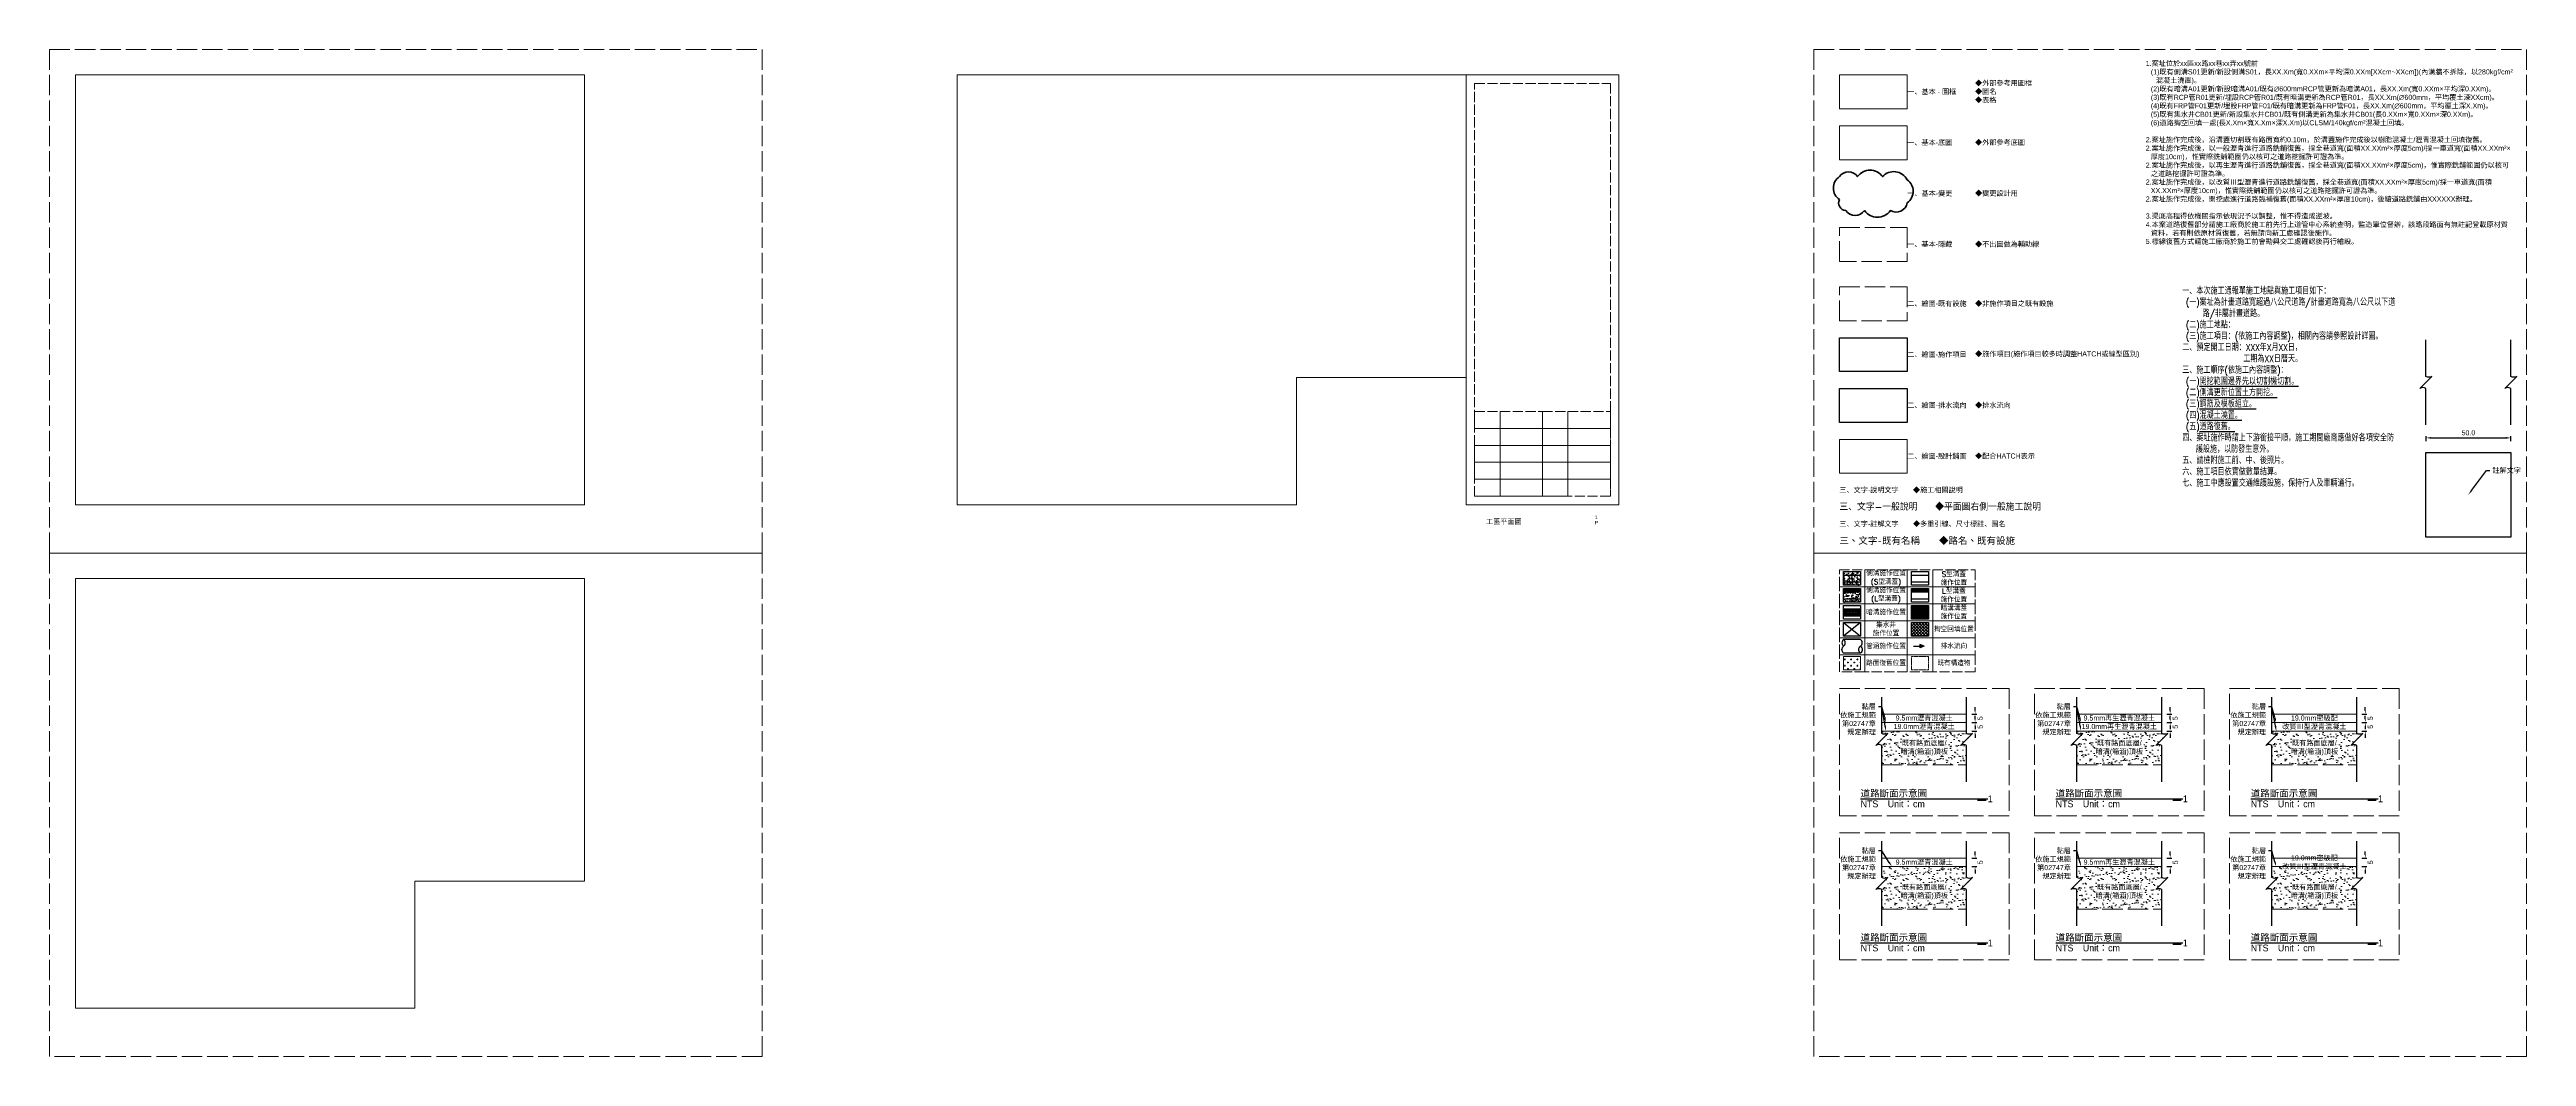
# Paper-space layout 'P01' of a CAD drawing. Extents: x -520 to 940, y -297 to 297.
import ezdxf
from ezdxf import colors
from ezdxf.entities.mleader import LeaderData, LeaderLine
from ezdxf.math import Vec2, Vec3

# ---------------------------------------------------------------- set-up
doc = ezdxf.new("R2010")
doc.units = 0
doc.header["$MEASUREMENT"] = 0
doc.linetypes.add('ACAD_ISO02W100', pattern=[15, 12, -3])
doc.layers.get('0').update_dxf_attribs({"plot": 0})
for name, color, linetype, lineweight in [('一、1.基本-圖框', 7, 'Continuous', 20), ('一、2.基本-底圖', 8, 'Continuous', 20), ('一、3.基本-變更', 1, 'Continuous', 50), ('二、2.繪圖-施作項目', 181, 'Continuous', 30), ('二、3.繪圖-排水流向', 170, 'Continuous', 30), ('二、4.繪圖-設計鋪面', 40, 'Continuous', 20)]:
    doc.layers.add(name, color=color, linetype=linetype, lineweight=lineweight)
doc.layers.add('一、4.基本-隱藏', color=9, linetype='ACAD_ISO02W100', lineweight=20, plot=False)
for name, color, linetype in [('三、1.文字-說明文字', 2, 'Continuous'), ('三、2.文字-一般說明', 7, 'Continuous'), ('三、3.文字-註解文字', 2, 'Continuous')]:
    doc.layers.add(name, color=color, linetype=linetype)
doc.layers.add('三、4.文字-既有名稱', color=8, linetype='Continuous', transparency=0.5)
doc.layers.add('二、1.繪圖-既有設施', color=8, linetype='Continuous', lineweight=20, transparency=0.5)
doc.styles.add('一般說明', font='romans.shx', dxfattribs={"height": 4, "bigfont": 'genie.shx'})
doc.styles.add('既有名稱', font='kaiu.ttf', dxfattribs={"height": 4})
doc.styles.add('次圖名', font='MS PGothic.ttf', dxfattribs={"height": 4})
doc.styles.add('註解文字', font='MS PGothic.ttf', dxfattribs={"height": 3})
doc.styles.add('說明文字', font='MS PGothic.ttf', dxfattribs={"height": 3})
doc.dimstyles.new('註解文字', dxfattribs={"dimtxt": 3, "dimasz": 3, "dimexe": 1, "dimexo": 0, "dimgap": 1.5, "dimtad": 2, "dimdec": 1, "dimzin": 0, "dimdsep": 46, "dimtxsty": '註解文字', "dimcen": 0.1, "dimclrd": 256, "dimclre": 256, "dimclrt": 256, "dimadec": 0, "dimazin": 0, "dimtfac": 1, "dimtdec": 1, "dimtofl": 0, "dimtmove": 0, "dimatfit": 3, "dimfxl": 2, "dimfxlon": 1, "dimtolj": 1, "dimtzin": 0, "dimlwd": -1, "dimlwe": -1, "dimarcsym": 1})
pattern_1 = [(50, (5.1805, -0.2368), (3.586301, -0.31376), [0.375, -4.125]), (355, (5.1805, -0.2368), (-0.693757, 3.76096), [0.3, -3.3]), (100.45144, (5.4794, -0.263), (2.892544, 3.4472), [0.3187, -3.50571]), (46.1842, (5.1805, 0.763), (5.336207, -0.827596), [0.5625, -6.1875]), (96.6356, (5.625, 0.694), (4.67331, 4.870593), [0.47805, -5.25857]), (351.1842, (5.1805, 0.763), (4.67331, 4.870593), [0.45, -4.95]), (21, (5.6805, 0.5132), (2.984535, -2.013094), [0.375, -4.125]), (326, (5.6805, 0.5132), (1.216577, 3.62575), [0.3, -3.3]), (71.45144, (5.9292, 0.3454), (4.201112, 1.612656), [0.3187, -3.50571]), (37.5, (5.1805, -0.2368), (0.0607993, 1.6644693), [0, -3.26, 0, -3.35, 0, -3.3125]), (7.5, (5.1805, -0.2368), (1.3153477, 1.9720586), [0, -1.91, 0, -3.185, 0, -1.2625]), (327.5, (4.0655, -0.2368), (2.6691122, -0.1127744), [0, -1.25, 0, -3.9, 0, -5.175]), (317.5, (3.5655, -0.2368), (2.915931, 0.500525), [0, -1.625, 0, -2.59, 0, -3.675])]
pattern_2 = [(45, (5.18054, -0.2368), (-0.44194174, 0.44194174), [])]

# ---------------------------------------------------------------- blocks, each defined once
blk = doc.blocks.new('*D0')
at = {"layer": 'Defpoints', "color": 0, "transparency": 16777216}
for p in [(880.8, 59.4), (930.8, 67.9), (930.8, 59.4)]:
    blk.add_point(p, dxfattribs=at)
at = {"layer": '三、3.文字-註解文字', "transparency": 16777216}
for p, q in [((880.8, 65.9), (880.8, 68.9)), ((883.8, 67.9), (927.8, 67.9)), ((930.8, 65.9), (930.8, 68.9))]:
    blk.add_line(p, q, dxfattribs=at)
for points in [[(883.8, 68.4), (883.8, 67.4), (880.8, 67.9)], [(927.8, 68.4), (927.8, 67.4), (930.8, 67.9)]]:
    blk.add_solid(points, dxfattribs=at)
at = {"layer": '三、3.文字-註解文字', "transparency": 16777216, "insert": (905.8, 70.9), "char_height": 3, "attachment_point": 5, "style": '註解文字'}
blk.add_mtext('\\A1;50.0', dxfattribs=at)
blk = doc.blocks.new('*D1')
at = {"layer": 'Defpoints', "color": 0, "transparency": 16777216}
for p in [(610, -95), (610, -100), (615, -100)]:
    blk.add_point(p, dxfattribs=at)
at = {"layer": '三、3.文字-註解文字', "transparency": 16777216}
for p, q in [((613, -95), (616, -95)), ((613, -100), (616, -100)), ((615, -93), (615, -91)), ((615, -102), (615, -104))]:
    blk.add_line(p, q, dxfattribs=at)
for points in [[(614.7, -93), (615.3, -93), (615, -95)], [(614.7, -102), (615.3, -102), (615, -100)]]:
    blk.add_solid(points, dxfattribs=at)
at = {"layer": '三、3.文字-註解文字', "transparency": 16777216, "insert": (618, -97.5), "char_height": 3, "attachment_point": 5, "rotation": 90, "style": '註解文字'}
blk.add_mtext('\\A1;5', dxfattribs=at)
blk = doc.blocks.new('*D2')
at = {"layer": 'Defpoints', "color": 0, "transparency": 16777216}
for p in [(610, -100), (610, -105), (615, -105)]:
    blk.add_point(p, dxfattribs=at)
at = {"layer": '三、3.文字-註解文字', "transparency": 16777216}
for p, q in [((613, -100), (616, -100)), ((615, -98), (615, -96)), ((613, -105), (616, -105)), ((615, -107), (615, -109))]:
    blk.add_line(p, q, dxfattribs=at)
for points in [[(614.7, -98), (615.3, -98), (615, -100)], [(614.7, -107), (615.3, -107), (615, -105)]]:
    blk.add_solid(points, dxfattribs=at)
at = {"layer": '三、3.文字-註解文字', "transparency": 16777216, "insert": (618, -102.5), "char_height": 3, "attachment_point": 5, "rotation": 90, "style": '註解文字'}
blk.add_mtext('\\A1;5', dxfattribs=at)
blk = doc.blocks.new('*D3')
at = {"layer": 'Defpoints', "color": 0, "transparency": 16777216}
for p in [(610, -180), (610, -185), (615, -185)]:
    blk.add_point(p, dxfattribs=at)
at = {"layer": '三、3.文字-註解文字', "transparency": 16777216}
for p, q in [((613, -180), (616, -180)), ((613, -185), (616, -185)), ((615, -178), (615, -176)), ((615, -187), (615, -189))]:
    blk.add_line(p, q, dxfattribs=at)
for points in [[(614.7, -178), (615.3, -178), (615, -180)], [(614.7, -187), (615.3, -187), (615, -185)]]:
    blk.add_solid(points, dxfattribs=at)
at = {"layer": '三、3.文字-註解文字', "transparency": 16777216, "insert": (618, -182.5), "char_height": 3, "attachment_point": 5, "rotation": 90, "style": '註解文字'}
blk.add_mtext('\\A1;5', dxfattribs=at)
blk = doc.blocks.new('*D4')
at = {"layer": 'Defpoints', "color": 0, "transparency": 16777216}
for p in [(725, -95), (725, -100), (730, -100)]:
    blk.add_point(p, dxfattribs=at)
at = {"layer": '三、3.文字-註解文字', "transparency": 16777216}
for p, q in [((728, -95), (731, -95)), ((728, -100), (731, -100)), ((730, -93), (730, -91)), ((730, -102), (730, -104))]:
    blk.add_line(p, q, dxfattribs=at)
for points in [[(729.7, -93), (730.3, -93), (730, -95)], [(729.7, -102), (730.3, -102), (730, -100)]]:
    blk.add_solid(points, dxfattribs=at)
at = {"layer": '三、3.文字-註解文字', "transparency": 16777216, "insert": (733, -97.5), "char_height": 3, "attachment_point": 5, "rotation": 90, "style": '註解文字'}
blk.add_mtext('\\A1;5', dxfattribs=at)
blk = doc.blocks.new('*D5')
at = {"layer": 'Defpoints', "color": 0, "transparency": 16777216}
for p in [(725, -100), (725, -105), (730, -105)]:
    blk.add_point(p, dxfattribs=at)
at = {"layer": '三、3.文字-註解文字', "transparency": 16777216}
for p, q in [((728, -100), (731, -100)), ((730, -98), (730, -96)), ((728, -105), (731, -105)), ((730, -107), (730, -109))]:
    blk.add_line(p, q, dxfattribs=at)
for points in [[(729.7, -98), (730.3, -98), (730, -100)], [(729.7, -107), (730.3, -107), (730, -105)]]:
    blk.add_solid(points, dxfattribs=at)
at = {"layer": '三、3.文字-註解文字', "transparency": 16777216, "insert": (733, -102.5), "char_height": 3, "attachment_point": 5, "rotation": 90, "style": '註解文字'}
blk.add_mtext('\\A1;5', dxfattribs=at)
blk = doc.blocks.new('*D6')
at = {"layer": 'Defpoints', "color": 0, "transparency": 16777216}
for p in [(725, -180), (725, -185), (730, -185)]:
    blk.add_point(p, dxfattribs=at)
at = {"layer": '三、3.文字-註解文字', "transparency": 16777216}
for p, q in [((728, -180), (731, -180)), ((728, -185), (731, -185)), ((730, -178), (730, -176)), ((730, -187), (730, -189))]:
    blk.add_line(p, q, dxfattribs=at)
for points in [[(729.7, -178), (730.3, -178), (730, -180)], [(729.7, -187), (730.3, -187), (730, -185)]]:
    blk.add_solid(points, dxfattribs=at)
at = {"layer": '三、3.文字-註解文字', "transparency": 16777216, "insert": (733, -182.5), "char_height": 3, "attachment_point": 5, "rotation": 90, "style": '註解文字'}
blk.add_mtext('\\A1;5', dxfattribs=at)
blk = doc.blocks.new('*D7')
at = {"layer": 'Defpoints', "color": 0, "transparency": 16777216}
for p in [(840, -95), (840, -100), (845, -100)]:
    blk.add_point(p, dxfattribs=at)
at = {"layer": '三、3.文字-註解文字', "transparency": 16777216}
for p, q in [((843, -95), (846, -95)), ((843, -100), (846, -100)), ((845, -93), (845, -91)), ((845, -102), (845, -104))]:
    blk.add_line(p, q, dxfattribs=at)
for points in [[(844.7, -93), (845.3, -93), (845, -95)], [(844.7, -102), (845.3, -102), (845, -100)]]:
    blk.add_solid(points, dxfattribs=at)
at = {"layer": '三、3.文字-註解文字', "transparency": 16777216, "insert": (848, -97.5), "char_height": 3, "attachment_point": 5, "rotation": 90, "style": '註解文字'}
blk.add_mtext('\\A1;5', dxfattribs=at)
blk = doc.blocks.new('*D8')
at = {"layer": 'Defpoints', "color": 0, "transparency": 16777216}
for p in [(840, -100), (840, -105), (845, -105)]:
    blk.add_point(p, dxfattribs=at)
at = {"layer": '三、3.文字-註解文字', "transparency": 16777216}
for p, q in [((843, -100), (846, -100)), ((845, -98), (845, -96)), ((843, -105), (846, -105)), ((845, -107), (845, -109))]:
    blk.add_line(p, q, dxfattribs=at)
for points in [[(844.7, -98), (845.3, -98), (845, -100)], [(844.7, -107), (845.3, -107), (845, -105)]]:
    blk.add_solid(points, dxfattribs=at)
at = {"layer": '三、3.文字-註解文字', "transparency": 16777216, "insert": (848, -102.5), "char_height": 3, "attachment_point": 5, "rotation": 90, "style": '註解文字'}
blk.add_mtext('\\A1;5', dxfattribs=at)
blk = doc.blocks.new('*D9')
at = {"layer": 'Defpoints', "color": 0, "transparency": 16777216}
for p in [(840, -180), (840, -185), (845, -185)]:
    blk.add_point(p, dxfattribs=at)
at = {"layer": '三、3.文字-註解文字', "transparency": 16777216}
for p, q in [((843, -180), (846, -180)), ((843, -185), (846, -185)), ((845, -178), (845, -176)), ((845, -187), (845, -189))]:
    blk.add_line(p, q, dxfattribs=at)
for points in [[(844.7, -178), (845.3, -178), (845, -180)], [(844.7, -187), (845.3, -187), (845, -185)]]:
    blk.add_solid(points, dxfattribs=at)
at = {"layer": '三、3.文字-註解文字', "transparency": 16777216, "insert": (848, -182.5), "char_height": 3, "attachment_point": 5, "rotation": 90, "style": '註解文字'}
blk.add_mtext('\\A1;5', dxfattribs=at)
blk = doc.blocks.new('排水流向')
at = {"layer": '二、3.繪圖-排水流向'}
h = blk.add_hatch(color=256, dxfattribs=at)
h.dxf.hatch_style = 1
h.paths.add_polyline_path([(0, 1), (0, -1), (2.5, 0)])
for points in [[(-3.75, 0), (0, 0)], [(0, 1), (0, -1)], [(2.5, 0), (0, 1)], [(2.5, 0), (0, -1)]]:
    blk.add_lwpolyline(points, dxfattribs=at)

psp = doc.layouts.new('P01')

# ---------------------------------------------------------------- hatches: boundary and pattern name
at = {"layer": '二、1.繪圖-既有設施'}
h = psp.add_hatch(dxfattribs=at)
h.set_pattern_fill('AR-SAND', color=256, scale=2.5)
h.set_pattern_definition([(37.5, (444.827, -251.277), (-0.15748, 4.81706), [0, -3.8, 0, -4.25, 0, -4.0625]), (7.5, (444.827, -251.277), (4.42444, 7.05537), [0, -2.05, 0, -3.425, 0, -1.3125]), (327.5, (441.752, -251.277), (7.785355, 0.01415), [0, -1.25, 0, -4.5, 0, -5.875]), (317.5, (441.752, -251.277), (7.51532, 2.19419), [0, -0.625, 0, -2.95, 0, -3.375])])
h.paths.add_polyline_path([(560, -105), (560, -106.46, 0.2828427), (563.54, -106.46), (556.46, -113.54, -0.2828427), (560, -113.54), (560, -125), (610, -125), (610, -113.54, 0.2828427), (606.46, -113.54), (613.54, -106.46, -0.2828427), (610, -106.46), (610, -105)])
h = psp.add_hatch(dxfattribs=at)
h.set_pattern_fill('AR-SAND', color=256, scale=2.5)
h.set_pattern_definition([(37.5, (559.827, -251.277), (-0.15748, 4.81706), [0, -3.8, 0, -4.25, 0, -4.0625]), (7.5, (559.827, -251.277), (4.42444, 7.05537), [0, -2.05, 0, -3.425, 0, -1.3125]), (327.5, (556.752, -251.277), (7.785355, 0.01415), [0, -1.25, 0, -4.5, 0, -5.875]), (317.5, (556.752, -251.277), (7.51532, 2.19419), [0, -0.625, 0, -2.95, 0, -3.375])])
h.paths.add_polyline_path([(675, -105), (675, -106.46, 0.2828427), (678.54, -106.46), (671.46, -113.54, -0.2828427), (675, -113.54), (675, -125), (725, -125), (725, -113.54, 0.2828427), (721.46, -113.54), (728.54, -106.46, -0.2828427), (725, -106.46), (725, -105)])
h = psp.add_hatch(dxfattribs=at)
h.set_pattern_fill('AR-SAND', color=256, scale=2.5)
h.set_pattern_definition([(37.5, (674.827, -251.277), (-0.15748, 4.81706), [0, -3.8, 0, -4.25, 0, -4.0625]), (7.5, (674.827, -251.277), (4.42444, 7.05537), [0, -2.05, 0, -3.425, 0, -1.3125]), (327.5, (671.752, -251.277), (7.785355, 0.01415), [0, -1.25, 0, -4.5, 0, -5.875]), (317.5, (671.752, -251.277), (7.51532, 2.19419), [0, -0.625, 0, -2.95, 0, -3.375])])
h.paths.add_polyline_path([(790, -105), (790, -106.46, 0.2828427), (793.54, -106.46), (786.46, -113.54, -0.2828427), (790, -113.54), (790, -125), (840, -125), (840, -113.54, 0.2828427), (836.46, -113.54), (843.54, -106.46, -0.2828427), (840, -106.46), (840, -105)])
h = psp.add_hatch(dxfattribs=at)
h.set_pattern_fill('AR-SAND', color=256, scale=2.5)
h.set_pattern_definition([(37.5, (444.827, -336.277), (-0.157483, 4.81706), [0, -3.8, 0, -4.25, 0, -4.0625]), (7.5, (444.827, -336.277), (4.42444, 7.05537), [0, -2.05, 0, -3.425, 0, -1.3125]), (327.5, (441.752, -336.277), (7.785355, 0.01415), [0, -1.25, 0, -4.5, 0, -5.875]), (317.5, (441.752, -336.277), (7.51532, 2.19419), [0, -0.625, 0, -2.95, 0, -3.375])])
edge = h.paths.add_edge_path()
edge.add_line((560, -185), (560, -191.46))
edge.add_arc((561.77, -188.59), 3.38, 238.41366, 301.58634)
edge.add_line((563.54, -191.46), (556.46, -198.54))
edge.add_arc((558.23, -201.41), 3.38, 58.41366, 121.58634, ccw=False)
edge.add_line((560, -198.54), (560, -210))
edge.add_line((560, -210), (610, -210))
edge.add_line((610, -210), (610, -198.54))
edge.add_arc((608.23, -201.41), 3.38, 58.41366, 121.58634)
edge.add_line((606.46, -198.54), (613.54, -191.46))
edge.add_arc((611.77, -188.59), 3.38, 238.41366, 301.58634, ccw=False)
edge.add_line((610, -191.46), (610, -185))
edge.add_line((610, -185), (560, -185))
h = psp.add_hatch(dxfattribs=at)
h.set_pattern_fill('AR-SAND', color=256, scale=2.5)
h.set_pattern_definition([(37.5, (559.827, -336.277), (-0.157483, 4.81706), [0, -3.8, 0, -4.25, 0, -4.0625]), (7.5, (559.827, -336.277), (4.42444, 7.05537), [0, -2.05, 0, -3.425, 0, -1.3125]), (327.5, (556.752, -336.277), (7.785355, 0.01415), [0, -1.25, 0, -4.5, 0, -5.875]), (317.5, (556.752, -336.277), (7.51532, 2.19419), [0, -0.625, 0, -2.95, 0, -3.375])])
edge = h.paths.add_edge_path()
edge.add_line((675, -185), (675, -191.46))
edge.add_arc((676.77, -188.59), 3.38, 238.41366, 301.58634)
edge.add_line((678.54, -191.46), (671.46, -198.54))
edge.add_arc((673.23, -201.41), 3.38, 58.41366, 121.58634, ccw=False)
edge.add_line((675, -198.54), (675, -210))
edge.add_line((675, -210), (725, -210))
edge.add_line((725, -210), (725, -198.54))
edge.add_arc((723.23, -201.41), 3.38, 58.41366, 121.58634)
edge.add_line((721.46, -198.54), (728.54, -191.46))
edge.add_arc((726.77, -188.59), 3.38, 238.41366, 301.58634, ccw=False)
edge.add_line((725, -191.46), (725, -185))
edge.add_line((725, -185), (675, -185))
h = psp.add_hatch(dxfattribs=at)
h.set_pattern_fill('AR-SAND', color=256, scale=2.5)
h.set_pattern_definition([(37.5, (674.827, -336.277), (-0.157483, 4.81706), [0, -3.8, 0, -4.25, 0, -4.0625]), (7.5, (674.827, -336.277), (4.42444, 7.05537), [0, -2.05, 0, -3.425, 0, -1.3125]), (327.5, (671.752, -336.277), (7.785355, 0.01415), [0, -1.25, 0, -4.5, 0, -5.875]), (317.5, (671.752, -336.277), (7.51532, 2.19419), [0, -0.625, 0, -2.95, 0, -3.375])])
edge = h.paths.add_edge_path()
edge.add_line((790, -185), (790, -191.46))
edge.add_arc((791.77, -188.59), 3.38, 238.41366, 301.58634)
edge.add_line((793.54, -191.46), (786.46, -198.54))
edge.add_arc((788.23, -201.41), 3.38, 58.41366, 121.58634, ccw=False)
edge.add_line((790, -198.54), (790, -210))
edge.add_line((790, -210), (840, -210))
edge.add_line((840, -210), (840, -198.54))
edge.add_arc((838.23, -201.41), 3.38, 58.41366, 121.58634)
edge.add_line((836.46, -198.54), (843.54, -191.46))
edge.add_arc((841.77, -188.59), 3.38, 238.41366, 301.58634, ccw=False)
edge.add_line((840, -191.46), (840, -185))
edge.add_line((840, -185), (790, -185))
at = {"layer": '二、2.繪圖-施作項目'}
h = psp.add_hatch(dxfattribs=at)
h.set_pattern_fill('AR-CONC', color=256, scale=0.5)
h.set_pattern_definition(pattern_1)
h.paths.add_polyline_path([(547.5, -19), (547.5, -11), (537.5, -11), (537.5, -19)])
h = psp.add_hatch(dxfattribs=at)
h.set_pattern_fill('AR-CONC', color=256, scale=0.5)
h.set_pattern_definition(pattern_1)
h.paths.add_polyline_path([(537.5, -29), (547.5, -29), (547.5, -21), (537.5, -21)])
h = psp.add_hatch(dxfattribs=at)
h.set_pattern_fill('ANSI31', color=256, scale=5)
h.set_pattern_definition(pattern_2)
h.paths.add_polyline_path([(537.5, -21), (537.5, -23), (547.5, -23), (547.5, -21)])
h = psp.add_hatch(dxfattribs=at)
h.set_pattern_fill('ANSI31', color=256, scale=5)
h.set_pattern_definition(pattern_2)
h.paths.add_polyline_path([(587.5, -23), (587.5, -21), (577.5, -21), (577.5, -23)])
h = psp.add_hatch(dxfattribs=at)
h.set_pattern_fill('ANSI31', color=256, scale=5)
h.set_pattern_definition(pattern_2)
h.paths.add_polyline_path([(537.5, -33), (537.5, -37), (547.5, -37), (547.5, -33)])
h = psp.add_hatch(dxfattribs=at)
h.set_pattern_fill('ANSI31', color=256, scale=5)
h.set_pattern_definition(pattern_2)
h.paths.add_polyline_path([(577.5, -39), (587.5, -39), (587.5, -31), (577.5, -31)])
h = psp.add_hatch(dxfattribs=at)
h.set_pattern_fill('ANSI37', color=256, scale=10)
h.set_pattern_definition([(45, (5.1805, -0.2368), (-0.8838835, 0.8838835), []), (135, (5.1805, -0.2368), (-0.8838835, -0.8838835), [])])
h.paths.add_polyline_path([(587.5, -49), (587.5, -41), (577.5, -41), (577.5, -49)])
at = {"layer": '二、4.繪圖-設計鋪面'}
h = psp.add_hatch(dxfattribs=at)
h.set_pattern_fill('CROSS', color=256, scale=7.5)
h.set_pattern_definition([(0, (5.1805, -10.2368), (1.875, 1.875), [0.9375, -2.8125]), (90, (5.6493, -10.7056), (-1.875, 1.875), [0.9375, -2.8125])])
h.paths.add_polyline_path([(537.5, -69), (547.5, -69), (547.5, -61), (537.5, -61)])

# ---------------------------------------------------------------- linework, layer by layer
at = {"layer": '一、1.基本-圖框'}
for points in [[(15, 282), (315, 282), (315, 103.5), (215, 103.5), (215, 28.5), (15, 28.5), (15, 282)], [(315, 282), (405, 282), (405, 28.5), (315, 28.5)], [(535, 282), (575, 282), (575, 262), (535, 262)], [(-504.75, -15), (-204.75, -15), (-204.75, -193.5), (-304.75, -193.5), (-304.75, -268.5), (-504.75, -268.5), (-504.75, -15)]]:
    psp.add_lwpolyline(points, close=True, dxfattribs=at)
at = {"layer": '一、2.基本-底圖'}
psp.add_lwpolyline([(535, 252), (575, 252), (575, 232), (535, 232)], close=True, dxfattribs=at)
at = {"layer": '一、3.基本-變更'}
psp.add_lwpolyline([(535, 222, 0.5205671), (535, 208.47, 0.5205671), (538.72, 202, 0.5205671), (549.81, 202, 0.5205671), (565.04, 202, 0.5205671), (575, 206.6, 0.5205671), (575, 220.17, 0.5205671), (560.41, 222, 0.5205671), (545.73, 222, 0.5205671)], format="xyb", close=True, dxfattribs=at)
at = {"layer": '一、4.基本-隱藏'}
for points in [[(-520, 297), (-100, 297), (-100, 0), (-520, 0)], [(520, 297), (940, 297), (940, 0), (520, 0)], [(535, 192), (575, 192), (575, 172), (535, 172)], [(-520, 0), (-100, 0), (-100, -297), (-520, -297)], [(520, 0), (940, 0), (940, -297), (520, -297)], [(535, -80), (635, -80), (635, -155), (535, -155)], [(650, -80), (750, -80), (750, -155), (650, -155)], [(765, -80), (865, -80), (865, -155), (765, -155)], [(535, -165), (635, -165), (635, -240), (535, -240)], [(650, -165), (750, -165), (750, -240), (650, -240)], [(765, -165), (865, -165), (865, -240), (765, -240)]]:
    psp.add_lwpolyline(points, close=True, dxfattribs=at)
at = {"layer": '一、4.基本-隱藏', "ltscale": 0.5}
for points in [[(320, 277), (400, 277), (400, 33.5), (320, 33.5)], [(320, 83.5), (335, 83.5), (335, 73.5), (320, 73.5)], [(320, 73.5), (335, 73.5), (335, 63.5), (320, 63.5)], [(335, 83.5), (360, 83.5), (360, 73.5), (335, 73.5)], [(335, 73.5), (360, 73.5), (360, 63.5), (335, 63.5)], [(360, 83.5), (375, 83.5), (375, 73.5), (360, 73.5)], [(360, 73.5), (375, 73.5), (375, 63.5), (360, 63.5)], [(375, 83.5), (400, 83.5), (400, 73.5), (375, 73.5)], [(375, 73.5), (400, 73.5), (400, 63.5), (375, 63.5)], [(320, 63.5), (335, 63.5), (335, 53.5), (320, 53.5)], [(335, 63.5), (360, 63.5), (360, 53.5), (335, 53.5)], [(360, 63.5), (375, 63.5), (375, 53.5), (360, 53.5)], [(375, 63.5), (400, 63.5), (400, 53.5), (375, 53.5)], [(320, 53.5), (335, 53.5), (335, 43.5), (320, 43.5)], [(335, 53.5), (360, 53.5), (360, 43.5), (335, 43.5)], [(360, 53.5), (375, 53.5), (375, 43.5), (360, 43.5)], [(375, 53.5), (400, 53.5), (400, 43.5), (375, 43.5)], [(320, 43.5), (335, 43.5), (335, 33.5), (320, 33.5)], [(335, 43.5), (360, 43.5), (360, 33.5), (335, 33.5)], [(360, 43.5), (375, 43.5), (375, 33.5), (360, 33.5)], [(375, 43.5), (400, 43.5), (400, 33.5), (375, 33.5)], [(535, -10), (550, -10), (550, -20), (535, -20)], [(550, -10), (575, -10), (575, -20), (550, -20)], [(575, -10), (590, -10), (590, -20), (575, -20)], [(590, -10), (615, -10), (615, -20), (590, -20)], [(535, -20), (550, -20), (550, -30), (535, -30)], [(550, -20), (575, -20), (575, -30), (550, -30)], [(575, -20), (590, -20), (590, -30), (575, -30)], [(590, -20), (615, -20), (615, -30), (590, -30)], [(535, -30), (550, -30), (550, -40), (535, -40)], [(535, -40), (550, -40), (550, -50), (535, -50)], [(550, -30), (575, -30), (575, -40), (550, -40)], [(550, -40), (575, -40), (575, -50), (550, -50)], [(575, -30), (590, -30), (590, -40), (575, -40)], [(575, -40), (590, -40), (590, -50), (575, -50)], [(590, -30), (615, -30), (615, -40), (590, -40)], [(590, -40), (615, -40), (615, -50), (590, -50)], [(535, -50), (550, -50), (550, -60), (535, -60)], [(550, -50), (575, -50), (575, -60), (550, -60)], [(575, -50), (590, -50), (590, -60), (575, -60)], [(590, -50), (615, -50), (615, -60), (590, -60)], [(535, -60), (550, -60), (550, -70), (535, -70)], [(550, -60), (575, -60), (575, -70), (550, -70)], [(575, -60), (590, -60), (590, -70), (575, -70)], [(590, -60), (615, -60), (615, -70), (590, -70)]]:
    psp.add_lwpolyline(points, close=True, dxfattribs=at)
at = {"layer": '三、3.文字-註解文字'}
for points in [[(880.75, 75.66), (880.75, 97.12, 0.2828427), (877.21, 97.12), (884.29, 104.19, -0.2828427), (880.75, 104.19), (880.75, 125.66)], [(930.75, 75.66), (930.75, 97.12, 0.2828427), (927.21, 97.12), (934.29, 104.19, -0.2828427), (930.75, 104.19), (930.75, 125.66)], [(560, -135), (560, -113.54, 0.2828427), (556.46, -113.54), (563.54, -106.46, -0.2828427), (560, -106.46), (560, -85)], [(610, -135), (610, -113.54, 0.2828427), (606.46, -113.54), (613.54, -106.46, -0.2828427), (610, -106.46), (610, -85)], [(675, -135), (675, -113.54, 0.2828427), (671.46, -113.54), (678.54, -106.46, -0.2828427), (675, -106.46), (675, -85)], [(725, -135), (725, -113.54, 0.2828427), (721.46, -113.54), (728.54, -106.46, -0.2828427), (725, -106.46), (725, -85)], [(790, -135), (790, -113.54, 0.2828427), (786.46, -113.54), (793.54, -106.46, -0.2828427), (790, -106.46), (790, -85)], [(840, -135), (840, -113.54, 0.2828427), (836.46, -113.54), (843.54, -106.46, -0.2828427), (840, -106.46), (840, -85)], [(560, -220), (560, -198.54, 0.2828427), (556.46, -198.54), (563.54, -191.46, -0.2828427), (560, -191.46), (560, -170)], [(610, -220), (610, -198.54, 0.2828427), (606.46, -198.54), (613.54, -191.46, -0.2828427), (610, -191.46), (610, -170)], [(675, -220), (675, -198.54, 0.2828427), (671.46, -198.54), (678.54, -191.46, -0.2828427), (675, -191.46), (675, -170)], [(725, -220), (725, -198.54, 0.2828427), (721.46, -198.54), (728.54, -191.46, -0.2828427), (725, -191.46), (725, -170)], [(790, -220), (790, -198.54, 0.2828427), (786.46, -198.54), (793.54, -191.46, -0.2828427), (790, -191.46), (790, -170)], [(840, -220), (840, -198.54, 0.2828427), (836.46, -198.54), (843.54, -191.46, -0.2828427), (840, -191.46), (840, -170)]]:
    psp.add_lwpolyline(points, format="xyb", dxfattribs=at)
for points in [[(547.5, -145), (622.5, -145)], [(621.5, -146), (616.5, -146)], [(662.5, -145), (737.5, -145)], [(736.5, -146), (731.5, -146)], [(777.5, -145), (852.5, -145)], [(851.5, -146), (846.5, -146)], [(547.5, -230), (622.5, -230)], [(621.5, -231), (616.5, -231)], [(662.5, -230), (737.5, -230)], [(736.5, -231), (731.5, -231)], [(777.5, -230), (852.5, -230)], [(851.5, -231), (846.5, -231)]]:
    psp.add_lwpolyline(points, dxfattribs=at)
at = {"layer": '二、1.繪圖-既有設施', "linetype": 'ACAD_ISO02W100'}
psp.add_lwpolyline([(535, 157), (575, 157), (575, 137), (535, 137)], close=True, dxfattribs=at)
at = {"layer": '二、1.繪圖-既有設施', "linetype": 'ACAD_ISO02W100', "ltscale": 0.1}
psp.add_lwpolyline([(577.5, -61), (587.5, -61), (587.5, -69), (577.5, -69)], close=True, dxfattribs=at)
at = {"layer": '二、1.繪圖-既有設施', "linetype": 'ACAD_ISO02W100'}
for points in [[(560, -125), (610, -125)], [(675, -125), (725, -125)], [(790, -125), (840, -125)], [(560, -210), (610, -210)], [(675, -210), (725, -210)], [(790, -210), (840, -210)]]:
    psp.add_lwpolyline(points, dxfattribs=at)
at = {"layer": '二、2.繪圖-施作項目'}
for points in [[(535, 127), (575, 127), (575, 107), (535, 107)], [(880.75, 59.37), (930.75, 59.37), (930.75, 9.37), (880.75, 9.37)], [(537.5, -11), (547.5, -11), (547.5, -19), (537.5, -19)], [(577.5, -11), (587.5, -11), (587.5, -19), (577.5, -19)], [(537.5, -21), (547.5, -21), (547.5, -29), (537.5, -29)], [(577.5, -21), (587.5, -21), (587.5, -29), (577.5, -29)], [(537.5, -31), (547.5, -31), (547.5, -39), (537.5, -39)], [(537.5, -41), (547.5, -41), (547.5, -49), (537.5, -49)], [(577.5, -31), (587.5, -31), (587.5, -39), (577.5, -39)], [(577.5, -41), (587.5, -41), (587.5, -49), (577.5, -49)]]:
    psp.add_lwpolyline(points, close=True, dxfattribs=at)
for points in [[(537.5, -13), (547.5, -13)], [(577.5, -13), (587.5, -13)], [(537.5, -17), (547.5, -17)], [(537.5, -23), (547.5, -23)], [(537.5, -27), (547.5, -27)], [(577.5, -17), (587.5, -17)], [(577.5, -23), (587.5, -23)], [(577.5, -27), (587.5, -27)], [(537.5, -33), (547.5, -33)], [(537.5, -37), (547.5, -37)], [(537.5, -41), (547.5, -49)], [(547.5, -41), (537.5, -49)], [(577.5, -33), (587.5, -33)], [(577.5, -37), (587.5, -37)]]:
    psp.add_lwpolyline(points, dxfattribs=at)
for points in [[(547.5, -59, -0.5), (547.5, -55, 0.5), (547.5, -51), (537.5, -51, 0.5), (537.5, -55)], [(547.5, -55, -0.5), (547.5, -59), (537.5, -59, -0.5), (537.5, -55, 0.5), (537.5, -51)]]:
    psp.add_lwpolyline(points, format="xyb", dxfattribs=at)
at = {"layer": '二、3.繪圖-排水流向'}
psp.add_lwpolyline([(535, 97), (575, 97), (575, 77), (535, 77)], close=True, dxfattribs=at)
at = {"layer": '二、4.繪圖-設計鋪面'}
for points in [[(535, 67), (575, 67), (575, 47), (535, 47)], [(537.5, -61), (547.5, -61), (547.5, -69), (537.5, -69)]]:
    psp.add_lwpolyline(points, close=True, dxfattribs=at)
for points in [[(560, -95), (610, -95)], [(560, -100), (610, -100)], [(675, -95), (725, -95)], [(675, -100), (725, -100)], [(790, -95), (840, -95)], [(790, -100), (840, -100)], [(560, -105), (610, -105)], [(675, -105), (725, -105)], [(790, -105), (840, -105)], [(560, -180), (610, -180)], [(560, -185), (610, -185)], [(675, -180), (725, -180)], [(675, -185), (725, -185)], [(790, -180), (840, -180)], [(790, -185), (840, -185)]]:
    psp.add_lwpolyline(points, dxfattribs=at)

# ---------------------------------------------------------------- block references
psp.add_blockref('排水流向', (582.5, -55))

# ---------------------------------------------------------------- texts
at = {"layer": '一、1.基本-圖框'}
for s, width, gutter_width, insert, char_height, attachment_point, style in [('◆外部參考用圖框\\P◆圖名\\P◆表格', 35.8034, 15, (615, 272), 3, 4, '說明文字'), ('{\\fMS PGothic|b0|i0|c128|p34;一、基本 - 圖框}', 37.9248, 1, (575, 272), 3, 4, '說明文字'), ('P', 7.4098, 15, (391.75, 17.88), 2, 5, '註解文字'), ('{\\fMS PGothic|b0|i0|c128|p34;1}', 4.2483, 15, (391.75, 21.12), 2, 5, '註解文字')]:
    psp.add_mtext_dynamic_manual_height_columns(s, width=width, gutter_width=gutter_width, heights=[0], dxfattribs=dict(at, insert=insert, char_height=char_height, attachment_point=attachment_point, style=style))
at = {"layer": '一、1.基本-圖框', "insert": (337.25, 18.38), "char_height": 3, "width": 48.68, "attachment_point": 5, "style": '註解文字'}
psp.add_mtext('工區平面圖', dxfattribs=at)
at = {"layer": '一、2.基本-底圖', "char_height": 3, "attachment_point": 4, "style": '說明文字'}
for s, width, insert in [('{\\fMS PGothic|b0|i0|c128|p34;一、基本-底圖}', 35.056, (575, 242)), ('{\\fMS PGothic|b0|i0|c128|p34;◆外部參考底圖}', 31.6713, (615, 242))]:
    psp.add_mtext_dynamic_manual_height_columns(s, width=width, gutter_width=15, heights=[0], dxfattribs=dict(at, insert=insert))
at = {"layer": '一、3.基本-變更', "char_height": 3, "attachment_point": 4, "style": '說明文字'}
for s, width, insert in [('{\\fMS PGothic|b0|i0|c128|p34;一、基本-變更}', 35.5396, (575, 212)), ('{\\fMS PGothic|b0|i0|c128|p34;◆變更設計用}', 26.2316, (615, 212))]:
    psp.add_mtext_dynamic_manual_height_columns(s, width=width, gutter_width=15, heights=[0], dxfattribs=dict(at, insert=insert))
at = {"layer": '一、4.基本-隱藏', "char_height": 3, "attachment_point": 4, "style": '說明文字'}
for s, width, insert in [('{\\fMS PGothic|b0|i0|c128|p34;一、基本-隱藏}', 42.5171, (575, 182)), ('{\\fMS PGothic|b0|i0|c128|p34;◆不出圖做為輔助線}', 39.3677, (615, 182))]:
    psp.add_mtext_dynamic_manual_height_columns(s, width=width, gutter_width=15, heights=[0], dxfattribs=dict(at, insert=insert))
at = {"layer": '三、1.文字-說明文字', "char_height": 3}
for s, width, insert, attachment_point, style in [('{\\fMS PGothic|b0|i0|c128|p34;1.案址位於xx區xx路xx巷xx弄xx號前\\P\\pi-3,l6;(1)既有側溝S01更新/新設側溝S01，長XX.Xm(寬0.XXm×平均深0.XXm[XXcm~XXcm])(\\fSimSun|b0|i0|c134|p2;內\\fMS PGothic|b0|i0|c128|p34;溝牆不拆除，以280kgf/cm²混凝土澆置)。\\P(2)既有暗溝A01更新/新設暗溝A01/既有∅600mmRCP管更新為暗溝A01，長XX.Xm(寬0.XXm×平均深0.XXm)。\\P(3)既有RCP管R01更新/埋設RCP管R01/既有暗溝更新為RCP管R01，長XX.Xm(∅600mm，平均覆土深XXcm)。\\P(4)既有FRP管F01更新/埋設FRP管F01/既有暗溝更新為FRP管F01，長XX.Xm(∅600mm，平均覆土深X.Xm)。\\P(5)既有集水井CB01更新/新設集水井CB01/既有側溝更新為集水井CB01(長0.XXm×寬0.XXm×深0.XXm)。\\P(6)道路掏空回填一處(長X.Xm×寬X.Xm×深X.Xm)以CLSM/140kgf/cm²混凝土回填。\\P\\pi0,l0;\\P\\pi-3,l3;2.案址施作完成後，沿溝蓋切割既有路面寬約0.10m，於溝蓋施作完成後以樹脂混凝土/瀝青混凝土回填復舊。\\P2.案址施作完成後，以一般瀝青進行道路銑鋪復舊，採全巷道寬(面積XX.XXm²×厚度5cm)/採一車道寬(面積XX.XXm²×厚度10cm)，惟實際銑鋪範圍仍以核可之道路挖掘許可證為準。\\P2.案址施作完成後，以再生瀝青進行道路銑鋪復舊，採全巷道寬(面積XX.XXm²×厚度5cm)，惟實際銑鋪範圍仍以核可之道路挖掘許可證為準。\\P2.案址施作完成後，以改質Ⅲ型瀝青進行道路銑鋪復舊，採全巷道寬(面積XX.XXm²×厚度5cm)/採一車道寬(面積XX.XXm²×厚度10cm)，惟實際銑鋪範圍仍以核可之道路挖掘許可證為準。\\P2.案址施作完成後，開挖處進行道路臨補復舊(面積XX.XXm²×厚度10cm)，後續道路銑鋪由XXXXXX辦理。\\P\\pi0,l0;\\P\\pi-3,l3;3.渠底高程得依機關指示依現況予以調整，惟不得造成逆坡。\\P4.本案道路復舊部分請施工廠商於施工前先行上道管中心系統\\fSimSun|b0|i0|c128|p2;查\\fMS PGothic|b0|i0|c128|p34;明，監造單位督辦，該路段路面有無註記登載原材質資料，若有則依原材質復舊，若無請向新工處確認後施作。\\P5.標線復舊方式請施工廠商於施工前會勘與交工處確認後再行繪設。}', 216.0028, (715.59, 290.31), 1, '註解文字'), ('{\\fMS PGothic|b0|i0|c128|p34;三、文字-\\fPMingLiU|b0|i0|c136|p18;說\\fMS PGothic|b0|i0|c128|p34;明文字\u3000\u3000◆施工相關\\fSimSun|b0|i0|c134|p2;說\\fMS PGothic|b0|i0|c128|p34;明}', 109.1886, (535, 37), 4, '說明文字')]:
    psp.add_mtext_dynamic_manual_height_columns(s, width=width, gutter_width=15, heights=[0], dxfattribs=dict(at, insert=insert, attachment_point=attachment_point, style=style))
at = {"layer": '三、2.文字-一般說明', "style": '一般說明'}
for s, width, gutter_width, heights, insert, char_height, attachment_point in [('\\pi-10.6668,l10.6668;{\\W0.8;一、本次施工通報單施工地點與施工項目如下：\\P\\pi-12,l12; (一)案址為計畫道路寬超過八公尺道路/計畫道路寬為八公尺以下道路/非屬計畫道路。\\P\\pi-32,l32; (二)施工地點：\\P (三)施工項目：(依施工內容調整)，相關內容請參照設計詳圖。\\P\\pi-10.6668,l10.6668;二、預定開工日期：XXX年X月XX日，\\P\\pi25.3332;工期為XX日曆天。\\P\\pi0,l0;三、施工順序(依施工內容調整)：\\P (一)\\L開挖範圍邊界先以切割機切割。\\l\\P (二)\\L側溝更新位置土方開挖。\\l\\P (三)\\L鋼筋及模板組立。\\l\\P (四)\\L混凝土澆置。\\l\\P (五)\\L道路復舊。\\l\\P\\pi-8,l8;四、案址施作時請上下游銜接平順，施工期間廠商應做好各項安全防護設施，以防發生意外。\\P五、請檢附施工前、中、後照片。\\P\\pi-10.6668,l10.6668;六、施工項目依實做數量結算。\\P\\pi-8,l8;七、施工中應設置交通維護設施，保持行人及車輛通行。}', 125.9569, 20, [128.87], (737.12, 156.58), 4, 1), ('三、文字-一般說明\u3000\u3000◆平面圖右側一般施工說明', 114.3445, 20, [0], (535, 27), 4, 4), ('側溝施作位置\\P(S型溝蓋)', 22.4139, 1, [0], (562.5, -15), 3, 5), ('S型溝蓋\\P施作位置', 22.4139, 1, [0], (602.5, -15), 3, 5), ('側溝施作位置\\P(L型溝蓋)', 22.4139, 1, [0], (562.5, -25), 3, 5), ('L型溝蓋\\P施作位置', 22.4139, 1, [0], (602.5, -25), 3, 5), ('暗溝施作位置', 22.4139, 1, [0], (562.5, -35), 3, 5), ('集水井\\P施作位置', 22.4139, 1, [0], (562.5, -45), 3, 5), ('掏空回填位置', 22.4139, 1, [0], (602.5, -45), 3, 5), ('暗溝溝蓋\\P施作位置', 22.4139, 1, [0], (602.5, -35), 3, 5), ('管涵施作位置', 22.4139, 1, [0], (562.5, -55), 3, 5), ('排水流向', 22.4139, 1, [0], (602.5, -55), 3, 5), ('路面復舊位置', 22.4139, 1, [0], (562.5, -65), 3, 5), ('既有構造物', 22.4139, 1, [0], (602.5, -65), 3, 5)]:
    psp.add_mtext_dynamic_manual_height_columns(s, width=width, gutter_width=gutter_width, heights=heights, dxfattribs=dict(at, insert=insert, char_height=char_height, attachment_point=attachment_point))
at = {"layer": '三、3.文字-註解文字'}
for s, width, gutter_width, insert, char_height, attachment_point, style in [('{\\fMS PGothic|b0|i0|c128|p34;三、文字-註解文字\u3000\u3000◆多重引線、尺寸標註}、圖名', 95.967, 15, (535, 17), 3, 4, '說明文字'), ('1{\\fMS PGothic|b0|i0|c128|p34;9.}0{\\fMS PGothic|b0|i0|c128|p34;mm瀝青混凝土}', 35.2409, 1, (585, -102.5), 3, 5, '註解文字'), ('{\\fMS PGothic|b0|i0|c128|p34;9.5mm瀝青混凝土}', 33.4575, 1, (585, -97.5), 3, 5, '註解文字'), ('{\\fMS PGothic|b0|i0|c128|p34;19.0mm}再生{\\fMS PGothic|b0|i0|c128|p34;瀝青混凝土}', 44.6235, 1, (700, -102.5), 3, 5, '註解文字'), ('{\\fMS PGothic|b0|i0|c128|p34;9.5mm}再生{\\fMS PGothic|b0|i0|c128|p34;瀝青混凝土}', 43.3067, 1, (700, -97.5), 3, 5, '註解文字'), ('{\\fMS PGothic|b0|i0|c128|p34;19.0mm密級配}\\P{\\fMS PGothic|b0|i0|c128|p34;改質Ⅲ型瀝青混凝土}', 65.8772, 1, (815, -100), 3, 5, '註解文字'), ('{\\fMS PGothic|b0|i0|c128|p34;既有路面底層/\\P暗溝(箱涵)頂板}', 35.2409, 1, (585, -115), 3, 5, '註解文字'), ('{\\fMS PGothic|b0|i0|c128|p34;既有路面底層/\\P暗溝(箱涵)頂板}', 35.2409, 1, (700, -115), 3, 5, '註解文字'), ('{\\fMS PGothic|b0|i0|c128|p34;既有路面底層/\\P暗溝(箱涵)頂板}', 35.2409, 1, (815, -115), 3, 5, '註解文字'), ('{\\fMS PGothic|b0|i0|c128|p34;道路斷面示意圖}', 40.8992, 15, (547.5, -142), 4, 4, '次圖名'), ('{\\fMS PGothic|b0|i0|c128|p34;NTS^IUnit：cm}', 36.2788, 15, (547.5, -148), 4, 4, '次圖名'), ('1', 3, 15, (622.5, -145), 4, 4, '次圖名'), ('{\\fMS PGothic|b0|i0|c128|p34;道路斷面示意圖}', 40.9301, 15, (662.5, -142), 4, 4, '次圖名'), ('{\\fMS PGothic|b0|i0|c128|p34;NTS^IUnit：cm}', 36.6402, 15, (662.5, -148), 4, 4, '次圖名'), ('1', 3, 15, (737.5, -145), 4, 4, '次圖名'), ('{\\fMS PGothic|b0|i0|c128|p34;道路斷面示意圖}', 41.3882, 15, (777.5, -142), 4, 4, '次圖名'), ('{\\fMS PGothic|b0|i0|c128|p34;NTS^IUnit：cm}', 36.9837, 15, (777.5, -148), 4, 4, '次圖名'), ('1', 3, 15, (852.5, -145), 4, 4, '次圖名'), ('{\\fMS PGothic|b0|i0|c128|p34;9.5mm瀝青混凝土}', 33.4575, 1, (585, -182.5), 3, 5, '註解文字'), ('{\\fMS PGothic|b0|i0|c128|p34;9.5mm}再生{\\fMS PGothic|b0|i0|c128|p34;瀝青混凝土}', 43.3067, 1, (700, -182.5), 3, 5, '註解文字'), ('{\\fMS PGothic|b0|i0|c128|p34;19.0mm密級配}\\P{\\fMS PGothic|b0|i0|c128|p34;改質Ⅲ型瀝青混凝土}', 65.8772, 1, (815, -182.5), 3, 5, '註解文字'), ('{\\fMS PGothic|b0|i0|c128|p34;既有路面底層/\\P暗溝(箱涵)頂板}', 35.2409, 1, (585, -200), 3, 5, '註解文字'), ('{\\fMS PGothic|b0|i0|c128|p34;既有路面底層/\\P暗溝(箱涵)頂板}', 35.2409, 1, (700, -200), 3, 5, '註解文字'), ('{\\fMS PGothic|b0|i0|c128|p34;既有路面底層/\\P暗溝(箱涵)頂板}', 35.2409, 1, (815, -200), 3, 5, '註解文字'), ('{\\fMS PGothic|b0|i0|c128|p34;道路斷面示意圖}', 40.138, 15, (547.5, -227), 4, 4, '次圖名'), ('{\\fMS PGothic|b0|i0|c128|p34;NTS^IUnit：cm}', 36.306, 15, (547.5, -233), 4, 4, '次圖名'), ('1', 3, 15, (622.5, -230), 4, 4, '次圖名'), ('{\\fMS PGothic|b0|i0|c128|p34;道路斷面示意圖}', 41.0551, 15, (662.5, -227), 4, 4, '次圖名'), ('{\\fMS PGothic|b0|i0|c128|p34;NTS^IUnit：cm}', 36.1914, 15, (662.5, -233), 4, 4, '次圖名'), ('1', 3, 15, (737.5, -230), 4, 4, '次圖名'), ('{\\fMS PGothic|b0|i0|c128|p34;道路斷面示意圖}', 40.7112, 15, (777.5, -227), 4, 4, '次圖名'), ('{\\fMS PGothic|b0|i0|c128|p34;NTS^IUnit：cm}', 36.0767, 15, (777.5, -233), 4, 4, '次圖名'), ('1', 3, 15, (852.5, -230), 4, 4, '次圖名')]:
    psp.add_mtext_dynamic_manual_height_columns(s, width=width, gutter_width=gutter_width, heights=[0], dxfattribs=dict(at, insert=insert, char_height=char_height, attachment_point=attachment_point, style=style))
at = {"layer": '三、4.文字-既有名稱', "insert": (535, 7), "char_height": 4, "attachment_point": 4, "style": '既有名稱'}
psp.add_mtext_dynamic_manual_height_columns('三、文字-既有名稱\u3000\u3000◆路名、既有設施', width=104.3154, gutter_width=20, heights=[0], dxfattribs=at)
at = {"layer": '二、1.繪圖-既有設施', "char_height": 3, "attachment_point": 4, "style": '說明文字'}
for s, width, insert in [('{\\fMS PGothic|b0|i0|c128|p34;二、繪圖-既有設施}', 38.8337, (575, 147)), ('{\\fMS PGothic|b0|i0|c128|p34;◆非施作項目之既有設施}', 56.1215, (615, 147))]:
    psp.add_mtext_dynamic_manual_height_columns(s, width=width, gutter_width=15, heights=[0], dxfattribs=dict(at, insert=insert))
at = {"layer": '二、2.繪圖-施作項目', "char_height": 3, "attachment_point": 4, "style": '說明文字'}
for s, width, insert in [('{\\fMS PGothic|b0|i0|c128|p34;二、繪圖-施作項目}', 45.6077, (575, 117)), ('{\\fMS PGothic|b0|i0|c128|p34;◆施作項目(施作項目較多時調整HATCH或線型區別)}', 102.679, (615, 117))]:
    psp.add_mtext_dynamic_manual_height_columns(s, width=width, gutter_width=15, heights=[0], dxfattribs=dict(at, insert=insert))
at = {"layer": '二、3.繪圖-排水流向', "char_height": 3, "attachment_point": 4, "style": '說明文字'}
for s, width, insert in [('二、繪圖-排水流向', 66.8366, (575, 87)), ('{\\fMS PGothic|b0|i0|c128|p34;◆排水流向}', 69.2408, (615, 87))]:
    psp.add_mtext_dynamic_manual_height_columns(s, width=width, gutter_width=15, heights=[0], dxfattribs=dict(at, insert=insert))
at = {"layer": '二、4.繪圖-設計鋪面', "char_height": 3, "attachment_point": 4, "style": '說明文字'}
for s, width, insert in [('{\\fMS PGothic|b0|i0|c128|p34;二、繪圖-設計鋪面}', 35.9805, (575, 57)), ('{\\fMS PGothic|b0|i0|c128|p34;◆配合HATCH表示}', 53.9089, (615, 57))]:
    psp.add_mtext_dynamic_manual_height_columns(s, width=width, gutter_width=15, heights=[0], dxfattribs=dict(at, insert=insert))

# ---------------------------------------------------------------- dimensions: what is measured, and where the dimension line sits
at = {"layer": '三、3.文字-註解文字'}
dim = psp.add_linear_dim(base=(930.75, 67.89), p1=(880.75, 59.37), p2=(930.75, 59.37), dimstyle='註解文字', dxfattribs=at)
dim.commit()
dim.dimension.update_dxf_attribs({"geometry": '*D0', "text_midpoint": (905.75, 70.89)})
for base, p1, p2, picture, middle in [((615, -100), (610, -95), (610, -100), '*D1', (618, -97.5)), ((615, -105), (610, -100), (610, -105), '*D2', (618, -102.5)), ((730, -100), (725, -95), (725, -100), '*D4', (733, -97.5)), ((730, -105), (725, -100), (725, -105), '*D5', (733, -102.5)), ((845, -100), (840, -95), (840, -100), '*D7', (848, -97.5)), ((845, -105), (840, -100), (840, -105), '*D8', (848, -102.5)), ((615, -185), (610, -180), (610, -185), '*D3', (618, -182.5)), ((730, -185), (725, -180), (725, -185), '*D6', (733, -182.5)), ((845, -185), (840, -180), (840, -185), '*D9', (848, -182.5))]:
    dim = psp.add_linear_dim(base=base, p1=p1, p2=p2, angle=90, text='5', dimstyle='註解文字', override={"dimasz": 2}, dxfattribs=at)
    dim.commit()
    dim.dimension.update_dxf_attribs({"geometry": picture, "text_midpoint": middle})

# ---------------------------------------------------------------- leaders
ml = psp.add_multileader_mtext('Standard', dxfattribs=at)
ml.set_content('註解文字', color=256, style='註解文字')
ml.set_leader_properties(color=256, linetype='ByLayer', lineweight=-1)
ml.build(insert=Vec2(0, 0))
ml.multileader.update_dxf_attribs({"dogleg_length": 2, "arrow_head_size": 3})
ctx = ml.context
ctx.base_point, ctx.char_height, ctx.arrow_head_size, ctx.landing_gap_size, ctx.plane_origin = Vec3(918.42, 48.59), 3, 3, 1.5, Vec3(905.75, 34.37)
notes = []
notes.append((ctx, [(0, (1, 1, 0), (916.42, 48.59), (1, 0), 2, [(0, [(905.75, 34.37)], 0, [])])]))
ctx.mtext.insert, ctx.mtext.flow_direction = Vec3(919.92, 50.29), 5
ml = psp.add_multileader_mtext('Standard', dxfattribs=at)
ml.set_content('黏層\\P依施工規範第02747章規定辦理', color=256, style='註解文字')
ml.set_leader_properties(color=256, linetype='ByLayer', lineweight=-1)
ml.build(insert=Vec2(0, 0))
ml.multileader.update_dxf_attribs({"dogleg_length": 2, "arrow_head_size": 3})
ctx = ml.context
ctx.base_point, ctx.char_height, ctx.arrow_head_size, ctx.landing_gap_size, ctx.plane_origin = Vec3(533.47, -90.78), 3, 3, 1.5, Vec3(566, -100)
ctx.text_align_type = 2
notes.append((ctx, [(0, (1, 1, 0), (560, -90.78), (-1, 0), 2, [(0, [(562.5, -100)], 0, [])])]))
ctx.mtext.insert, ctx.mtext.width, ctx.mtext.alignment, ctx.mtext.flow_direction = Vec3(556.5, -89.06), 23.1031, 3, 5
ml = psp.add_multileader_mtext('Standard', dxfattribs=at)
ml.set_content('{\\fMS PGothic|b0|i0|c128|p34; }', color=256, style='註解文字')
ml.set_leader_properties(color=256, linetype='ByLayer', lineweight=-1)
ml.build(insert=Vec2(0, 0))
ml.multileader.update_dxf_attribs({"dogleg_length": 2, "arrow_head_size": 3})
ctx = ml.context
ctx.base_point, ctx.char_height, ctx.arrow_head_size, ctx.landing_gap_size, ctx.plane_origin = Vec3(553.67, -90.78), 3, 3, 1.5, Vec3(566, -105)
ctx.text_align_type = 2
notes.append((ctx, [(0, (1, 1, 0), (560, -90.78), (-1, 0), 2, [(0, [(562.5, -105)], 0, [])])]))
ctx.mtext.insert, ctx.mtext.defined_height, ctx.mtext.alignment, ctx.mtext.flow_direction = Vec3(556.5, -89.28), 3.22, 3, 5
ml = psp.add_multileader_mtext('Standard', dxfattribs=at)
ml.set_content('黏層\\P依施工規範第02747章規定辦理', color=256, style='註解文字')
ml.set_leader_properties(color=256, linetype='ByLayer', lineweight=-1)
ml.build(insert=Vec2(0, 0))
ml.multileader.update_dxf_attribs({"dogleg_length": 2, "arrow_head_size": 3})
ctx = ml.context
ctx.base_point, ctx.char_height, ctx.arrow_head_size, ctx.landing_gap_size, ctx.plane_origin = Vec3(648.47, -90.78), 3, 3, 1.5, Vec3(681, -100)
ctx.text_align_type = 2
notes.append((ctx, [(0, (1, 1, 0), (675, -90.78), (-1, 0), 2, [(0, [(677.5, -100)], 0, [])])]))
ctx.mtext.insert, ctx.mtext.width, ctx.mtext.alignment, ctx.mtext.flow_direction = Vec3(671.5, -89.06), 23.1031, 3, 5
ml = psp.add_multileader_mtext('Standard', dxfattribs=at)
ml.set_content('{\\fMS PGothic|b0|i0|c128|p34; }', color=256, style='註解文字')
ml.set_leader_properties(color=256, linetype='ByLayer', lineweight=-1)
ml.build(insert=Vec2(0, 0))
ml.multileader.update_dxf_attribs({"dogleg_length": 2, "arrow_head_size": 3})
ctx = ml.context
ctx.base_point, ctx.char_height, ctx.arrow_head_size, ctx.landing_gap_size, ctx.plane_origin = Vec3(668.67, -90.78), 3, 3, 1.5, Vec3(681, -105)
ctx.text_align_type = 2
notes.append((ctx, [(0, (1, 1, 0), (675, -90.78), (-1, 0), 2, [(0, [(677.5, -105)], 0, [])])]))
ctx.mtext.insert, ctx.mtext.defined_height, ctx.mtext.alignment, ctx.mtext.flow_direction = Vec3(671.5, -89.28), 3.22, 3, 5
ml = psp.add_multileader_mtext('Standard', dxfattribs=at)
ml.set_content('黏層\\P依施工規範第02747章規定辦理', color=256, style='註解文字')
ml.set_leader_properties(color=256, linetype='ByLayer', lineweight=-1)
ml.build(insert=Vec2(0, 0))
ml.multileader.update_dxf_attribs({"dogleg_length": 2, "arrow_head_size": 3})
ctx = ml.context
ctx.base_point, ctx.char_height, ctx.arrow_head_size, ctx.landing_gap_size, ctx.plane_origin = Vec3(763.47, -90.78), 3, 3, 1.5, Vec3(796, -100)
ctx.text_align_type = 2
notes.append((ctx, [(0, (1, 1, 0), (790, -90.78), (-1, 0), 2, [(0, [(792.5, -100)], 0, [])])]))
ctx.mtext.insert, ctx.mtext.width, ctx.mtext.alignment, ctx.mtext.flow_direction = Vec3(786.5, -89.06), 23.1031, 3, 5
ml = psp.add_multileader_mtext('Standard', dxfattribs=at)
ml.set_content('{\\fMS PGothic|b0|i0|c128|p34; }', color=256, style='註解文字')
ml.set_leader_properties(color=256, linetype='ByLayer', lineweight=-1)
ml.build(insert=Vec2(0, 0))
ml.multileader.update_dxf_attribs({"dogleg_length": 2, "arrow_head_size": 3})
ctx = ml.context
ctx.base_point, ctx.char_height, ctx.arrow_head_size, ctx.landing_gap_size, ctx.plane_origin = Vec3(783.67, -90.78), 3, 3, 1.5, Vec3(796, -105)
ctx.text_align_type = 2
notes.append((ctx, [(0, (1, 1, 0), (790, -90.78), (-1, 0), 2, [(0, [(792.5, -105)], 0, [])])]))
ctx.mtext.insert, ctx.mtext.defined_height, ctx.mtext.alignment, ctx.mtext.flow_direction = Vec3(786.5, -89.28), 3.22, 3, 5
ml = psp.add_multileader_mtext('Standard', dxfattribs=at)
ml.set_content('黏層\\P依施工規範第02747章規定辦理', color=256, style='註解文字')
ml.set_leader_properties(color=256, linetype='ByLayer', lineweight=-1)
ml.build(insert=Vec2(0, 0))
ml.multileader.update_dxf_attribs({"dogleg_length": 2, "arrow_head_size": 3})
ctx = ml.context
ctx.base_point, ctx.char_height, ctx.arrow_head_size, ctx.landing_gap_size, ctx.plane_origin = Vec3(533.47, -175.78), 3, 3, 1.5, Vec3(566, -185)
ctx.text_align_type = 2
notes.append((ctx, [(0, (1, 1, 0), (560, -175.78), (-1, 0), 2, [(0, [(566, -185)], 0, [])])]))
ctx.mtext.insert, ctx.mtext.width, ctx.mtext.alignment, ctx.mtext.flow_direction = Vec3(556.5, -174.06), 23.1031, 3, 5
ml = psp.add_multileader_mtext('Standard', dxfattribs=at)
ml.set_content('黏層\\P依施工規範第02747章規定辦理', color=256, style='註解文字')
ml.set_leader_properties(color=256, linetype='ByLayer', lineweight=-1)
ml.build(insert=Vec2(0, 0))
ml.multileader.update_dxf_attribs({"dogleg_length": 2, "arrow_head_size": 3})
ctx = ml.context
ctx.base_point, ctx.char_height, ctx.arrow_head_size, ctx.landing_gap_size, ctx.plane_origin = Vec3(648.47, -175.78), 3, 3, 1.5, Vec3(681, -185)
ctx.text_align_type = 2
notes.append((ctx, [(0, (1, 1, 0), (675, -175.78), (-1, 0), 2, [(0, [(677.5, -185)], 0, [])])]))
ctx.mtext.insert, ctx.mtext.width, ctx.mtext.alignment, ctx.mtext.flow_direction = Vec3(671.5, -174.06), 23.1031, 3, 5
ml = psp.add_multileader_mtext('Standard', dxfattribs=at)
ml.set_content('黏層\\P依施工規範第02747章規定辦理', color=256, style='註解文字')
ml.set_leader_properties(color=256, linetype='ByLayer', lineweight=-1)
ml.build(insert=Vec2(0, 0))
ml.multileader.update_dxf_attribs({"dogleg_length": 2, "arrow_head_size": 3})
ctx = ml.context
ctx.base_point, ctx.char_height, ctx.arrow_head_size, ctx.landing_gap_size, ctx.plane_origin = Vec3(763.47, -175.78), 3, 3, 1.5, Vec3(796, -185)
ctx.text_align_type = 2
notes.append((ctx, [(0, (1, 1, 0), (790, -175.78), (-1, 0), 2, [(0, [(792.5, -185)], 0, [])])]))
ctx.mtext.insert, ctx.mtext.width, ctx.mtext.alignment, ctx.mtext.flow_direction = Vec3(786.5, -174.06), 23.1031, 3, 5
for ctx, leaders in notes:
    for number, flags, end, landing, length, lines in leaders:
        leader = LeaderData()
        leader.index, (leader.has_last_leader_line, leader.has_dogleg_vector, leader.attachment_direction) = number, flags
        leader.last_leader_point, leader.dogleg_vector, leader.dogleg_length = Vec3(end), Vec3(landing), length
        for number, points, colour, breaks in lines:
            line = LeaderLine()
            line.index, line.vertices, line.color, line.breaks = number, Vec3.list(points), colors.encode_raw_color(colour), breaks
            leader.lines.append(line)
        ctx.leaders.append(leader)

# ---------------------------------------------------------------- viewports
at = {"layer": '一、1.基本-圖框'}
psp.add_viewport(center=(-354.75, 155.25), size=(300, 253.5), view_center_point=(6, 4.5), view_height=10.20798, dxfattribs=at)
for center, status, outline in [((165, 155.25), 4, [(15, 282), (315, 282), (315, 103.5), (215, 103.5), (215, 28.5), (15, 28.5), (15, 282)]), ((-354.75, -141.75), 3, [(-504.75, -15), (-204.75, -15), (-204.75, -193.5), (-304.75, -193.5), (-304.75, -268.5), (-504.75, -268.5), (-504.75, -15)])]:
    vp = psp.add_viewport(center=center, size=(300, 253.5), view_center_point=(6, 4.5), view_height=10.20678, status=status, dxfattribs=at)
    vp.dxf.flags = 0x10000  # cut along an outline
    vp.dxf.clipping_boundary_handle = psp.add_lwpolyline(outline, format="xyb", close=True, dxfattribs={"invisible": 1}).dxf.handle

doc.saveas('drawing.dxf')
